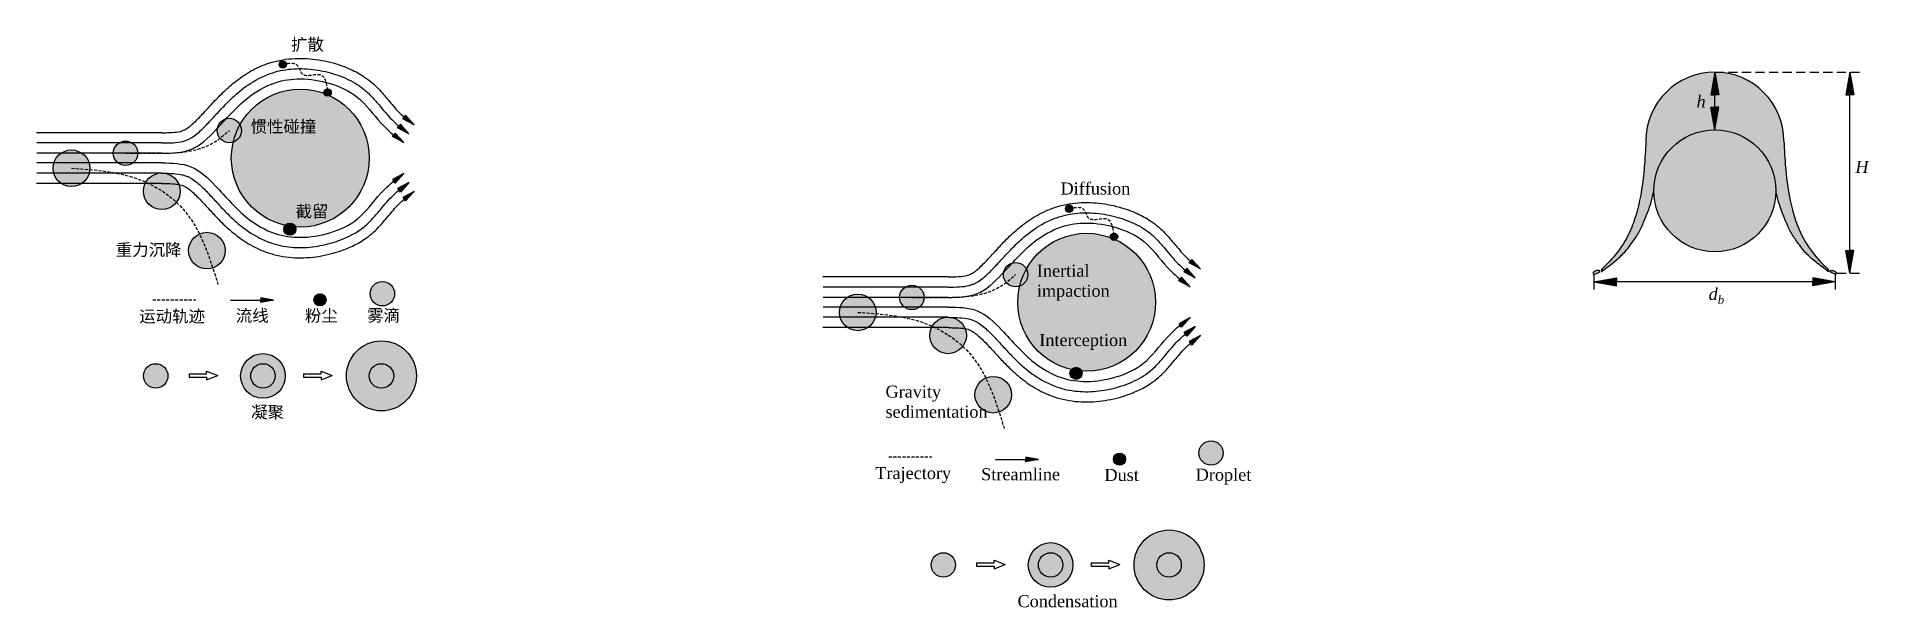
# Model space of a CAD drawing. Header units: millimetres. Extents: x -168 to 2937, y -666 to 1342.
# Drawn here: x 1937.9 to 2242.1, y -665.7 to -571 of the extents above; entities that cross this region are included whole.
import ezdxf

# ---------------------------------------------------------------- set-up
doc = ezdxf.new("R2010")
doc.units = ezdxf.units.MM
doc.linetypes.add('DASHED', pattern=[0.75, 0.5, -0.25])
doc.styles.add('说明', font='', dxfattribs={"height": 3})
doc.styles.get('说明').set_extended_font_data('SimSun')

msp = doc.modelspace()

# ---------------------------------------------------------------- texts
at = {"ltscale": 5, "char_height": 2, "attachment_point": 1, "style": '说明'}
for s, width, insert in [('扩散', 9.2291, (1980.13, -571.29)), ('惯性碰撞', 14.2232, (1973.42, -584.92)), ('{\\fTimes New Roman|b0|i0|c0|p18;Diffusion}', 9.2291, (2107.85, -595.21)), ('截留', 14.2232, (1980.88, -598.99)), ('重力沉降', 18.0153, (1951.05, -605.38)), ('{\\fTimes New Roman|b0|i0|c0|p18;Inertial impaction}', 14.2232, (2103.93, -608.85)), ('运动轨迹', 18.0153, (1954.93, -616.42)), ('流线', 18.0153, (1970.96, -616.31)), ('粉尘', 18.0153, (1982.43, -616.31)), ('雾滴', 18.0153, (1992.76, -616.27)), ('{\\fTimes New Roman|b0|i0|c0|p18;Interception}', 14.2232, (2104.33, -620.36)), ('{\\fTimes New Roman|b0|i0|c0|p18;Gravity sedimentation}', 18.0153, (2078.8, -628.93)), ('凝聚', 18.0153, (1973.5, -632.33)), ('{\\fTimes New Roman|b0|i0|c0|p18;Trajectory}', 18.0153, (2077.11, -642.45)), ('{\\fTimes New Roman|b0|i0|c0|p18;Streamline}', 18.0153, (2094.68, -642.65)), ('{\\fTimes New Roman|b0|i0|c0|p18;Dust}', 18.0153, (2115.14, -642.76)), ('{\\fTimes New Roman|b0|i0|c0|p18;Droplet}', 18.0153, (2130.29, -642.72)), ('{\\fTimes New Roman|b0|i0|c0|p18;Condensation}', 18.0153, (2100.72, -663.72))]:
    msp.add_mtext_dynamic_manual_height_columns(s, width=width, gutter_width=15, heights=[0], dxfattribs=dict(at, insert=insert))
at = {"color": 1, "char_height": 2, "attachment_point": 1, "style": '说明'}
for s, width, insert in [('\\A1;{\\fTimes New Roman|b0|i0|c186|p18; \\fTimes New Roman|b0|i1|c186|p18;h}', 34.0553, (2212.66, -580.77)), ('\\A1;{\\fTimes New Roman|b0|i0|c186|p18; \\fTimes New Roman|b0|i1|c186|p18;H}', 34.0553, (2239.03, -591.62)), ('\\A1;{\\fTimes New Roman|b0|i1|c186|p18;d\\H0.7x;\\S^ b;}', 8.9737, (2215.43, -612.71))]:
    msp.add_mtext_dynamic_manual_height_columns(s, width=width, gutter_width=15, heights=[0], dxfattribs=dict(at, insert=insert))

# ---------------------------------------------------------------- hatches: boundary and pattern name
for color, points in [(256, [(1978.16, -575.63, 1), (1979.38, -575.63, 1)]), (1, [(2216.46, -576.9), (2216.46, -580.65), (2215.79, -580.65)]), (1, [(2217.14, -580.65), (2216.46, -576.9), (2216.46, -580.65)]), (1, [(2238.86, -576.9), (2238.86, -580.65), (2238.18, -580.65)]), (1, [(2239.53, -580.65), (2238.86, -576.9), (2238.86, -580.65)]), (256, [(1985.61, -580.28, 1), (1986.82, -580.28, 1)]), (5, [(1999.14, -584.05), (2000.56, -585.63), (1998.91, -584.34)]), (1, [(2216.46, -586.45), (2216.46, -582.71), (2215.79, -582.71)]), (1, [(2217.14, -582.71), (2216.46, -586.45), (2216.46, -582.71)]), (5, [(1997.44, -587.01), (1998.86, -588.59), (1997.2, -587.3)]), (5, [(1999.71, -587.11), (1998.06, -585.82), (1997.82, -586.12)]), (5, [(1998.29, -585.53), (1999.71, -587.11), (1998.06, -585.82)]), (5, [(2000.56, -585.63), (1998.91, -584.34), (1998.68, -584.64)]), (5, [(1998.86, -588.59), (1997.2, -587.3), (1996.97, -587.6)]), (5, [(1998.86, -593.73), (1997.2, -595.02), (1996.97, -594.72)]), (5, [(1997.44, -595.31), (1998.86, -593.73), (1997.2, -595.02)]), (5, [(1999.71, -595.21), (1998.06, -596.5), (1997.82, -596.2)]), (5, [(1998.29, -596.79), (1999.71, -595.21), (1998.06, -596.5)]), (5, [(2000.56, -596.69), (1998.91, -597.98), (1998.68, -597.68)]), (5, [(1999.14, -598.27), (2000.56, -596.69), (1998.91, -597.98)]), (5, [(2131.08, -609.56), (2129.43, -608.27), (2129.19, -608.57)]), (5, [(2129.66, -607.97), (2131.08, -609.56), (2129.43, -608.27)]), (1, [(2238.86, -610.25), (2238.86, -606.5), (2238.18, -606.5)]), (1, [(2239.53, -606.5), (2238.86, -610.25), (2238.86, -606.5)]), (5, [(2129.37, -612.52), (2127.72, -611.23), (2127.49, -611.53)]), (5, [(2127.95, -610.93), (2129.37, -612.52), (2127.72, -611.23)]), (5, [(2130.22, -611.04), (2128.57, -609.75), (2128.34, -610.05)]), (5, [(2128.8, -609.45), (2130.22, -611.04), (2128.57, -609.75)]), (1, [(2200.11, -611.02), (2196.36, -611.69), (2200.11, -611.69)]), (1, [(2232.7, -611.02), (2236.44, -611.69), (2232.7, -611.69)]), (5, [(1977.21, -614.74), (1975.12, -614.74), (1975.12, -614.37)]), (1, [(2196.36, -611.69), (2200.11, -611.69), (2200.11, -612.36)]), (1, [(2236.44, -611.69), (2232.7, -611.69), (2232.7, -612.36)]), (5, [(1975.12, -615.12), (1977.21, -614.74), (1975.12, -614.74)]), (5, [(2129.37, -617.65), (2127.72, -618.94), (2127.49, -618.65)]), (5, [(2127.95, -619.24), (2129.37, -617.65), (2127.72, -618.94)]), (5, [(2130.22, -619.13), (2128.57, -620.42), (2128.34, -620.13)]), (5, [(2128.8, -620.72), (2130.22, -619.13), (2128.57, -620.42)]), (5, [(2131.08, -620.61), (2129.43, -621.91), (2129.19, -621.61)]), (5, [(2129.66, -622.2), (2131.08, -620.61), (2129.43, -621.91)]), (5, [(2104.22, -641.19), (2102.12, -641.19), (2102.12, -640.82)]), (5, [(2102.12, -641.57), (2104.22, -641.19), (2102.12, -641.19)])]:
    msp.add_hatch(color=color).paths.add_polyline_path(points)
h = msp.add_hatch(color=151)
h.set_gradient(color1=(61, 117, 240), one_color=1, tint=1, name='SPHERICAL')
edge = h.paths.add_edge_path()
edge.add_spline(control_points=[(2205.02, -588.35), (2204.94, -589.81), (2204.73, -593.72), (2204.04, -598.68), (2202.45, -603.41), (2200.54, -606.76), (2198.6, -608.7), (2197.69, -609.61)], knot_values=[0, 0, 0, 0, 4.388876, 11.743503, 14.92363, 19.320063, 23.15355, 23.15355, 23.15355, 23.15355], degree=3, periodic=0)
edge.add_spline(control_points=[(2197.69, -609.61), (2197.69, -609.61), (2197.69, -609.61), (2197.69, -609.62)], knot_values=[0.061324, 0.061324, 0.061324, 0.061324, 0.068179, 0.068179, 0.068179, 0.068179], degree=3, periodic=0)
edge.add_line((2197.69, -609.62), (2197.83, -609.85))
edge.add_spline(control_points=[(2197.83, -609.85), (2198.45, -609.39), (2199.66, -608.49), (2201.39, -607.01), (2202.67, -605.26), (2203.9, -603.55), (2204.86, -601.24), (2205.82, -598.96), (2206.2, -597.21), (2206.33, -596.59)], knot_values=[0.189538, 0.189538, 0.189538, 0.189538, 2.501063, 4.719677, 6.988127, 8.975374, 11.016979, 14.450456, 16.374049, 16.374049, 16.374049, 16.374049], degree=3, periodic=0)
edge.add_arc((2216.46, -596.59), 10.13, 0, 180, ccw=False)
edge.add_spline(control_points=[(2226.6, -596.59), (2226.73, -597.21), (2227.11, -598.96), (2228.07, -601.24), (2229.03, -603.55), (2230.26, -605.26), (2231.54, -607.01), (2233.27, -608.49), (2234.47, -609.39), (2235.09, -609.84)], knot_values=[0.198888, 0.198888, 0.198888, 0.198888, 2.122481, 5.555958, 7.597563, 9.58481, 11.85326, 14.071875, 16.374049, 16.374049, 16.374049, 16.374049], degree=3, periodic=0)
edge.add_line((2235.09, -609.84), (2235.24, -609.61))
edge.add_spline(control_points=[(2235.24, -609.61), (2235.24, -609.61), (2235.24, -609.61), (2235.24, -609.61)], knot_values=[0.061324, 0.061324, 0.061324, 0.061324, 0.062435, 0.062435, 0.062435, 0.062435], degree=3, periodic=0)
edge.add_spline(control_points=[(2235.22, -609.55), (2235.22, -609.57), (2235.23, -609.59), (2235.24, -609.61)], knot_values=[0, 0, 0, 0, 0.061324, 0.061324, 0.061324, 0.061324], degree=3, periodic=0)
edge.add_spline(control_points=[(2235.24, -609.61), (2234.33, -608.7), (2232.39, -606.76), (2230.47, -603.41), (2228.89, -598.68), (2228.2, -593.72), (2227.99, -589.81), (2227.91, -588.35)], knot_values=[0, 0, 0, 0, 3.833487, 8.22992, 11.410046, 18.764674, 23.15355, 23.15355, 23.15355, 23.15355], degree=3, periodic=0)
edge.add_arc((2216.46, -588.35), 11.45, 0, 180)
edge = h.paths.add_edge_path()
edge.add_spline(control_points=[(2197.18, -609.82), (2197.11, -609.83), (2196.95, -609.83), (2196.64, -609.8), (2196.46, -610.05), (2196.06, -610.22), (2196.52, -610.54), (2196.84, -610.21), (2197.26, -610.22), (2197.39, -609.85), (2197.25, -609.83), (2197.18, -609.82)], knot_values=[0.010797, 0.010797, 0.010797, 0.010797, 0.226236, 0.518044, 0.845429, 1.144448, 1.438248, 1.927142, 2.365925, 2.589449, 2.746208, 2.746208, 2.746208, 2.746208], degree=3, periodic=0)
edge = h.paths.add_edge_path()
edge.add_spline(control_points=[(2197.83, -609.85), (2197.83, -609.85), (2197.83, -609.85), (2197.83, -609.85)], knot_values=[0.758905, 0.758905, 0.758905, 0.758905, 0.760382, 0.760382, 0.760382, 0.760382], degree=3, periodic=0)
edge.add_line((2197.83, -609.85), (2197.69, -609.62))
edge.add_spline(control_points=[(2197.69, -609.62), (2197.68, -609.63), (2197.66, -609.7), (2197.62, -609.81), (2197.56, -609.92), (2197.59, -610.04), (2197.75, -609.97), (2197.81, -609.89), (2197.83, -609.85)], knot_values=[0.068179, 0.068179, 0.068179, 0.068179, 0.119496, 0.293444, 0.419232, 0.468439, 0.607376, 0.758905, 0.758905, 0.758905, 0.758905], degree=3, periodic=0)
edge = h.paths.add_edge_path()
edge.add_spline(control_points=[(2235.1, -609.85), (2235.12, -609.89), (2235.18, -609.97), (2235.34, -610.04), (2235.36, -609.92), (2235.31, -609.81), (2235.27, -609.7), (2235.24, -609.63), (2235.24, -609.61)], knot_values=[0.062435, 0.062435, 0.062435, 0.062435, 0.213964, 0.352901, 0.402108, 0.527896, 0.701844, 0.758905, 0.758905, 0.758905, 0.758905], degree=3, periodic=0)
edge.add_line((2235.24, -609.61), (2235.09, -609.84))
edge.add_spline(control_points=[(2235.09, -609.84), (2235.09, -609.84), (2235.1, -609.84), (2235.1, -609.85)], knot_values=[0.758905, 0.758905, 0.758905, 0.758905, 0.771585, 0.771585, 0.771585, 0.771585], degree=3, periodic=0)
edge = h.paths.add_edge_path()
edge.add_spline(control_points=[(2235.74, -609.82), (2235.81, -609.83), (2235.98, -609.83), (2236.29, -609.8), (2236.46, -610.05), (2236.87, -610.22), (2236.41, -610.54), (2236.09, -610.21), (2235.67, -610.22), (2235.54, -609.85), (2235.68, -609.83), (2235.74, -609.82)], knot_values=[0.010797, 0.010797, 0.010797, 0.010797, 0.226236, 0.518044, 0.845429, 1.144448, 1.438248, 1.927142, 2.365925, 2.589449, 2.746208, 2.746208, 2.746208, 2.746208], degree=3, periodic=0)
h = msp.add_hatch(color=151)
h.set_gradient(color1=(61, 117, 240), one_color=1, tint=1, name='SPHERICAL')
h.paths.add_polyline_path([(1993.12, -591.16, 1), (1970.23, -591.16, 1)])
h = msp.add_hatch(color=151)
h.set_gradient(color1=(52, 60, 57), one_color=1, tint=1, name='SPHERICAL')
h.paths.add_polyline_path([(1967.86, -586.58, 1), (1971.91, -586.58, 1)])
h = msp.add_hatch(color=151)
h.set_gradient(color1=(52, 60, 57), one_color=1, tint=1, name='SPHERICAL')
h.paths.add_polyline_path([(2206.33, -596.59, 1), (2226.6, -596.59, 1)])
h = msp.add_hatch(color=256)
h.set_gradient(color1=(52, 60, 57), one_color=1, tint=1, name='SPHERICAL')
h.paths.add_polyline_path([(1940.65, -592.84, 1), (1946.73, -592.84, 1)])
h = msp.add_hatch(color=151)
h.set_gradient(color1=(52, 60, 57), one_color=1, tint=1, name='SPHERICAL')
h.paths.add_polyline_path([(1950.63, -590.36, 1), (1954.69, -590.36, 1)])
h = msp.add_hatch(color=256)
h.set_gradient(color1=(52, 60, 57), one_color=1, tint=1, name='SPHERICAL')
h.paths.add_polyline_path([(1955.64, -596.66, 1), (1961.72, -596.66, 1)])
h = msp.add_hatch(color=253)
h.set_gradient(color1=(52, 60, 57), one_color=1, tint=1, name='SPHERICAL')
h.paths.add_polyline_path([(2108.68, -599.56, 1), (2109.89, -599.56, 1)])
h = msp.add_hatch(color=151)
h.set_gradient(color1=(52, 60, 57), one_color=1, tint=1, name='SPHERICAL')
h.paths.add_polyline_path([(1978.9, -602.96, 1), (1980.93, -602.96, 1)])
h = msp.add_hatch(color=256)
h.set_gradient(color1=(52, 60, 57), one_color=1, tint=1, name='SPHERICAL')
h.paths.add_polyline_path([(1963.13, -606.52, 1), (1969.21, -606.52, 1)])
h = msp.add_hatch(color=151)
h.set_gradient(color1=(61, 117, 240), one_color=1, tint=1, name='SPHERICAL')
h.paths.add_polyline_path([(2123.64, -615.09, 1), (2100.74, -615.09, 1)])
h = msp.add_hatch(color=253)
h.set_gradient(color1=(52, 60, 57), one_color=1, tint=1, name='SPHERICAL')
h.paths.add_polyline_path([(2116.12, -604.21, 1), (2117.34, -604.21, 1)])
h = msp.add_hatch(color=151)
h.set_gradient(color1=(52, 60, 57), one_color=1, tint=1, name='SPHERICAL')
h.paths.add_polyline_path([(2098.37, -610.51, 1), (2102.43, -610.51, 1)])
h = msp.add_hatch(color=151)
h.set_gradient(color1=(52, 60, 57), one_color=1, tint=1, name='SPHERICAL')
h.paths.add_polyline_path([(1983.92, -614.68, 1), (1985.95, -614.68, 1)])
h = msp.add_hatch(color=151)
h.set_gradient(color1=(61, 118, 209), one_color=1, tint=1, name='SPHERICAL')
h.paths.add_polyline_path([(1993.27, -613.67, 1), (1997.32, -613.67, 1)])
h = msp.add_hatch(color=256)
h.set_gradient(color1=(52, 60, 57), one_color=1, tint=1, name='SPHERICAL')
h.paths.add_polyline_path([(2071.16, -616.77, 1), (2077.24, -616.77, 1)])
h = msp.add_hatch(color=151)
h.set_gradient(color1=(52, 60, 57), one_color=1, tint=1, name='SPHERICAL')
h.paths.add_polyline_path([(2081.15, -614.29, 1), (2085.2, -614.29, 1)])
h = msp.add_hatch(color=256)
h.set_gradient(color1=(52, 60, 57), one_color=1, tint=1, name='SPHERICAL')
h.paths.add_polyline_path([(2086.15, -620.59, 1), (2092.23, -620.59, 1)])
at = {"ltscale": 5}
h = msp.add_hatch(color=256, dxfattribs=at)
h.set_gradient(color1=(10, 110, 250), one_color=1, tint=1, name='SPHERICAL')
h.paths.add_polyline_path([(1989.33, -627.32, 1), (2000.95, -627.32, 1)])
h.paths.add_polyline_path([(1997.17, -627.32, -1), (1993.11, -627.32, -1)], flags=16)
h = msp.add_hatch(color=151)
h.set_gradient(color1=(52, 60, 57), one_color=1, tint=1, name='SPHERICAL')
h.paths.add_polyline_path([(1955.64, -627.32, 1), (1959.69, -627.32, 1)])
h = msp.add_hatch(color=256, dxfattribs=at)
h.set_gradient(color1=(10, 110, 250), one_color=1, tint=1, name='SPHERICAL')
h.paths.add_polyline_path([(1971.77, -627.32, 1), (1979.18, -627.32, 1)])
h.paths.add_polyline_path([(1977.5, -627.32, -1), (1973.45, -627.32, -1)], flags=16)
h = msp.add_hatch(color=151)
h.set_gradient(color1=(52, 60, 57), one_color=1, tint=1, name='SPHERICAL')
h.paths.add_polyline_path([(1973.45, -627.32, 1), (1977.5, -627.32, 1)])
h = msp.add_hatch(color=151)
h.set_gradient(color1=(52, 60, 57), one_color=1, tint=1, name='SPHERICAL')
h.paths.add_polyline_path([(1993.11, -627.32, 1), (1997.17, -627.32, 1)])
h = msp.add_hatch(color=151)
h.set_gradient(color1=(52, 60, 57), one_color=1, tint=1, name='SPHERICAL')
h.paths.add_polyline_path([(2109.42, -626.89, 1), (2111.44, -626.89, 1)])
h = msp.add_hatch(color=256)
h.set_gradient(color1=(52, 60, 57), one_color=1, tint=1, name='SPHERICAL')
h.paths.add_polyline_path([(2093.64, -630.44, 1), (2099.72, -630.44, 1)])
h = msp.add_hatch(color=151)
h.set_gradient(color1=(61, 118, 209), one_color=1, tint=1, name='SPHERICAL')
h.paths.add_polyline_path([(2130.8, -640.12, 1), (2134.85, -640.12, 1)])
h = msp.add_hatch(color=151)
h.set_gradient(color1=(52, 60, 57), one_color=1, tint=1, name='SPHERICAL')
h.paths.add_polyline_path([(2116.63, -641.13, 1), (2118.66, -641.13, 1)])
h = msp.add_hatch(color=256, dxfattribs=at)
h.set_gradient(color1=(10, 110, 250), one_color=1, tint=1, name='SPHERICAL')
h.paths.add_polyline_path([(2120.07, -658.71, 1), (2131.68, -658.71, 1)])
h.paths.add_polyline_path([(2127.9, -658.71, -1), (2123.85, -658.71, -1)], flags=16)
h = msp.add_hatch(color=151)
h.set_gradient(color1=(52, 60, 57), one_color=1, tint=1, name='SPHERICAL')
h.paths.add_polyline_path([(2086.38, -658.71, 1), (2090.43, -658.71, 1)])
h = msp.add_hatch(color=256, dxfattribs=at)
h.set_gradient(color1=(10, 110, 250), one_color=1, tint=1, name='SPHERICAL')
h.paths.add_polyline_path([(2102.5, -658.71, 1), (2109.92, -658.71, 1)])
h.paths.add_polyline_path([(2108.24, -658.71, -1), (2104.18, -658.71, -1)], flags=16)
h = msp.add_hatch(color=151)
h.set_gradient(color1=(52, 60, 57), one_color=1, tint=1, name='SPHERICAL')
h.paths.add_polyline_path([(2104.18, -658.71, 1), (2108.24, -658.71, 1)])
h = msp.add_hatch(color=151)
h.set_gradient(color1=(52, 60, 57), one_color=1, tint=1, name='SPHERICAL')
h.paths.add_polyline_path([(2123.85, -658.71, 1), (2127.9, -658.71, 1)])

# ---------------------------------------------------------------- linework, layer by layer
at = {"color": 1}
for p, q in [((2216.46, -576.9), (2215.79, -580.65)), ((2216.46, -586.45), (2216.46, -576.9)), ((2216.46, -576.9), (2217.14, -580.65)), ((2238.86, -576.9), (2238.18, -580.65)), ((2238.86, -610.25), (2238.86, -576.9)), ((2238.86, -576.9), (2239.53, -580.65)), ((2215.79, -580.65), (2216.46, -580.65)), ((2217.14, -580.65), (2216.46, -580.65)), ((2238.18, -580.65), (2238.86, -580.65)), ((2239.53, -580.65), (2238.86, -580.65)), ((2216.46, -586.45), (2215.79, -582.71)), ((2215.79, -582.71), (2216.46, -582.71)), ((2216.46, -586.45), (2217.14, -582.71)), ((2217.14, -582.71), (2216.46, -582.71)), ((2238.86, -610.25), (2238.18, -606.5)), ((2238.18, -606.5), (2238.86, -606.5)), ((2238.86, -610.25), (2239.53, -606.5)), ((2239.53, -606.5), (2238.86, -606.5)), ((2196.36, -610.4), (2196.36, -612.98)), ((2196.36, -611.69), (2200.11, -611.02)), ((2200.11, -611.02), (2200.11, -611.69)), ((2236.44, -611.69), (2232.7, -611.02)), ((2232.7, -611.02), (2232.7, -611.69)), ((2236.44, -610.4), (2236.44, -612.98)), ((2236.44, -611.69), (2196.36, -611.69)), ((2196.36, -611.69), (2200.11, -612.36)), ((2200.11, -612.36), (2200.11, -611.69)), ((2236.44, -611.69), (2232.7, -612.36)), ((2232.7, -612.36), (2232.7, -611.69))]:
    msp.add_line(p, q, dxfattribs=at)
at = {"color": 1, "linetype": 'DASHED', "ltscale": 3}
for p, q in [((2216.46, -576.9), (2240.99, -576.9)), ((2236.74, -610.25), (2240.95, -610.25))]:
    msp.add_line(p, q, dxfattribs=at)
at = {"color": 5}
for p, q in [((1999.14, -584.05), (1998.91, -584.34)), ((2000.56, -585.63), (1999.14, -584.05)), ((1997.44, -587.01), (1997.2, -587.3)), ((1998.86, -588.59), (1997.44, -587.01)), ((1997.82, -586.12), (1998.06, -585.82)), ((1999.71, -587.11), (1997.82, -586.12)), ((1998.29, -585.53), (1998.06, -585.82)), ((1999.71, -587.11), (1998.29, -585.53)), ((1998.68, -584.64), (1998.91, -584.34)), ((2000.56, -585.63), (1998.68, -584.64)), ((1996.97, -587.6), (1997.2, -587.3)), ((1998.86, -588.59), (1996.97, -587.6)), ((1998.86, -593.73), (1996.97, -594.72)), ((1996.97, -594.72), (1997.2, -595.02)), ((1997.44, -595.31), (1997.2, -595.02)), ((1998.86, -593.73), (1997.44, -595.31)), ((1999.71, -595.21), (1997.82, -596.2)), ((1997.82, -596.2), (1998.06, -596.5)), ((1999.71, -595.21), (1998.29, -596.79)), ((1998.29, -596.79), (1998.06, -596.5)), ((2000.56, -596.69), (1998.68, -597.68)), ((1998.68, -597.68), (1998.91, -597.98)), ((1999.14, -598.27), (1998.91, -597.98)), ((2000.56, -596.69), (1999.14, -598.27)), ((2129.19, -608.57), (2129.43, -608.27)), ((2129.66, -607.97), (2129.43, -608.27)), ((2131.08, -609.56), (2129.66, -607.97)), ((2127.49, -611.53), (2127.72, -611.23)), ((2127.95, -610.93), (2127.72, -611.23)), ((2129.37, -612.52), (2127.95, -610.93)), ((2128.34, -610.05), (2128.57, -609.75)), ((2130.22, -611.04), (2128.34, -610.05)), ((2128.8, -609.45), (2128.57, -609.75)), ((2130.22, -611.04), (2128.8, -609.45)), ((2131.08, -609.56), (2129.19, -608.57)), ((1977.21, -614.74), (1975.12, -614.37)), ((1975.12, -614.37), (1975.12, -614.74)), ((2129.37, -612.52), (2127.49, -611.53)), ((1977.21, -614.74), (1975.12, -615.12)), ((1975.12, -615.12), (1975.12, -614.74)), ((2129.37, -617.65), (2127.49, -618.65)), ((2127.49, -618.65), (2127.72, -618.94)), ((2127.95, -619.24), (2127.72, -618.94)), ((2129.37, -617.65), (2127.95, -619.24)), ((2130.22, -619.13), (2128.34, -620.13)), ((2128.34, -620.13), (2128.57, -620.42)), ((2128.8, -620.72), (2128.57, -620.42)), ((2130.22, -619.13), (2128.8, -620.72)), ((2131.08, -620.61), (2129.19, -621.61)), ((2129.19, -621.61), (2129.43, -621.91)), ((2129.66, -622.2), (2129.43, -621.91)), ((2131.08, -620.61), (2129.66, -622.2)), ((2104.22, -641.19), (2102.12, -640.82)), ((2102.12, -640.82), (2102.12, -641.19)), ((2104.22, -641.19), (2102.12, -641.57)), ((2102.12, -641.57), (2102.12, -641.19))]:
    msp.add_line(p, q, dxfattribs=at)
at = {"color": 5, "lineweight": 30, "ltscale": 5}
for p, q in [((1958.68, -586.95), (1937.91, -586.95)), ((1958.7, -588.65), (1937.93, -588.65)), ((1958.72, -590.36), (1937.95, -590.36)), ((1958.72, -591.96), (1937.95, -591.96)), ((1958.68, -595.37), (1937.91, -595.37)), ((1958.7, -593.67), (1937.93, -593.67)), ((2089.19, -610.88), (2068.42, -610.88)), ((2089.22, -612.58), (2068.45, -612.58)), ((2089.24, -614.29), (2068.47, -614.29)), ((1970.08, -614.74), (1977.21, -614.74)), ((1970.08, -614.74), (1977.21, -614.74)), ((1970.08, -614.74), (1977.21, -614.74)), ((2089.24, -615.89), (2068.47, -615.89)), ((2089.19, -619.3), (2068.42, -619.3)), ((2089.22, -617.59), (2068.45, -617.59)), ((2097.08, -641.19), (2104.22, -641.19)), ((2097.08, -641.19), (2104.22, -641.19)), ((2097.08, -641.19), (2104.22, -641.19))]:
    msp.add_line(p, q, dxfattribs=at)
for p, q in [((2197.64, -609.53), (2197.86, -609.9)), ((2235.26, -609.57), (2235.04, -609.92))]:
    msp.add_line(p, q)
at = {"color": 10, "linetype": 'DASHED', "lineweight": 30}
for p, q in [((1957.17, -614.71), (1964.31, -614.71)), ((2079.35, -640.74), (2086.49, -640.74))]:
    msp.add_line(p, q, dxfattribs=at)
at = {"ltscale": 5}
for p, q in [((1966.12, -626.98), (1966.12, -626.53)), ((1966.12, -626.53), (1967.96, -627.26)), ((1985.14, -626.98), (1985.14, -626.53)), ((1985.14, -626.53), (1986.98, -627.26)), ((1963.2, -626.98), (1966.12, -626.98)), ((1963.2, -626.98), (1963.2, -627.53)), ((1963.2, -627.53), (1966.12, -627.53)), ((1966.12, -627.99), (1967.96, -627.26)), ((1966.12, -627.53), (1966.12, -627.99)), ((1982.22, -626.98), (1985.14, -626.98)), ((1982.22, -626.98), (1982.22, -627.53)), ((1982.22, -627.53), (1985.14, -627.53)), ((1985.14, -627.99), (1986.98, -627.26)), ((1985.14, -627.53), (1985.14, -627.99)), ((2093.93, -658.36), (2096.85, -658.36)), ((2093.93, -658.36), (2093.93, -658.91)), ((2093.93, -658.91), (2096.85, -658.91)), ((2096.85, -658.36), (2096.85, -657.91)), ((2096.85, -657.91), (2098.69, -658.64)), ((2096.85, -659.37), (2098.69, -658.64)), ((2096.85, -658.91), (2096.85, -659.37)), ((2112.95, -658.36), (2115.87, -658.36)), ((2112.95, -658.36), (2112.95, -658.91)), ((2112.95, -658.91), (2115.87, -658.91)), ((2115.87, -658.36), (2115.87, -657.91)), ((2115.87, -657.91), (2117.71, -658.64)), ((2115.87, -659.37), (2117.71, -658.64)), ((2115.87, -658.91), (2115.87, -659.37))]:
    msp.add_line(p, q, dxfattribs=at)
for centre, radius in [((1978.77, -575.63), 0.608), ((1981.67, -591.16), 11.45), ((1986.21, -580.28), 0.608), ((1969.89, -586.58), 2.03), ((2216.46, -596.59), 10.13), ((2216.46, -596.59), 10.13), ((1943.69, -592.84), 3.04), ((1952.66, -590.36), 2.03), ((1958.68, -596.66), 3.04), ((2109.28, -599.56), 0.608), ((1979.92, -602.96), 1.01), ((1966.17, -606.52), 3.04), ((2112.19, -615.09), 11.45), ((2116.73, -604.21), 0.608), ((2100.4, -610.51), 2.03), ((1984.94, -614.68), 1.01), ((1995.29, -613.67), 2.03), ((2074.2, -616.77), 3.04), ((2083.18, -614.29), 2.03), ((2089.19, -620.59), 3.04), ((1957.67, -627.32), 2.03), ((1975.47, -627.32), 2.03), ((1995.14, -627.32), 2.03), ((2110.43, -626.89), 1.01), ((2096.68, -630.44), 3.04), ((2132.83, -640.12), 2.03), ((2117.65, -641.13), 1.01), ((2088.4, -658.71), 2.03), ((2106.21, -658.71), 2.03), ((2125.87, -658.71), 2.03)]:
    msp.add_circle(centre, radius)
for centre, radius in [((1995.14, -627.32), 5.81), ((1975.47, -627.32), 3.71), ((2125.87, -658.71), 5.81), ((2106.21, -658.71), 3.71)]:
    msp.add_circle(centre, radius, dxfattribs=at)
msp.add_arc((2216.46, -588.35), 11.45, 360, 180)
at = {"color": 5, "lineweight": 30, "ltscale": 5}
for points, knots in [([(1958.68, -586.95), (1959, -586.95), (1959.31, -586.94), (1960.18, -586.92), (1960.7, -586.89), (1961.56, -586.78), (1961.91, -586.69), (1962.25, -586.56), (1962.34, -586.53), (1962.53, -586.43), (1962.63, -586.38), (1962.94, -586.19), (1963.16, -586.03), (1963.62, -585.66), (1963.87, -585.44), (1964.38, -584.95), (1964.65, -584.68), (1965.16, -584.15), (1965.4, -583.89), (1965.88, -583.37), (1966.13, -583.11), (1966.86, -582.31), (1967.37, -581.76), (1968.54, -580.55), (1969.22, -579.88), (1970.71, -578.57), (1971.53, -577.94), (1973.29, -576.79), (1974.24, -576.27), (1975.89, -575.58), (1976.56, -575.35), (1977.91, -574.99), (1978.59, -574.85), (1979.94, -574.67), (1980.61, -574.62), (1981.95, -574.59), (1982.61, -574.61), (1984.57, -574.78), (1985.86, -575.02), (1987.6, -575.5), (1988.08, -575.66), (1989.07, -576.01), (1989.57, -576.21), (1990.83, -576.78), (1991.6, -577.2), (1992.77, -577.99), (1993.19, -578.31), (1993.98, -578.99), (1994.34, -579.34), (1995.21, -580.25), (1995.68, -580.8), (1996.38, -581.65), (1996.64, -581.97), (1997.19, -582.63), (1997.47, -582.94), (1997.9, -583.4), (1998.05, -583.54), (1998.35, -583.84), (1998.51, -583.98), (1998.98, -584.41), (1999.31, -584.69), (1999.95, -585.19), (2000.25, -585.42), (2000.56, -585.63)], [0, 0, 0, 0, 0.931056, 0.931056, 2.793169, 2.793169, 4.655282, 4.655282, 5.317864, 5.317864, 5.980447, 5.980447, 7.227157, 7.227157, 8.473866, 8.473866, 9.720576, 9.720576, 10.795092, 10.795092, 11.869608, 11.869608, 14.018641, 14.018641, 16.617549, 16.617549, 19.216456, 19.216456, 21.815363, 21.815363, 23.442466, 23.442466, 25.069569, 25.069569, 26.696671, 26.696671, 28.323774, 28.323774, 31.577979, 31.577979, 32.871706, 32.871706, 34.165432, 34.165432, 36.197526, 36.197526, 37.376576, 37.376576, 38.555625, 38.555625, 40.485264, 40.485264, 41.732648, 41.732648, 43.234565, 43.234565, 43.998037, 43.998037, 44.76151, 44.76151, 46.288456, 46.288456, 47.604752, 47.604752, 47.604752, 47.604752]), ([(1958.7, -588.65), (1959.03, -588.65), (1959.34, -588.65), (1960.27, -588.62), (1960.85, -588.59), (1961.91, -588.45), (1962.38, -588.34), (1962.96, -588.12), (1963.11, -588.05), (1963.43, -587.88), (1963.59, -587.79), (1964.08, -587.48), (1964.41, -587.23), (1965.25, -586.5), (1965.76, -585.99), (1966.8, -584.89), (1967.31, -584.34), (1968.34, -583.21), (1968.87, -582.65), (1970.1, -581.4), (1970.81, -580.72), (1972.53, -579.31), (1973.56, -578.6), (1975.31, -577.67), (1975.97, -577.37), (1977.23, -576.93), (1977.82, -576.76), (1978.99, -576.51), (1979.59, -576.43), (1981.36, -576.26), (1982.54, -576.29), (1984.85, -576.56), (1985.99, -576.81), (1988.22, -577.48), (1989.33, -577.92), (1990.88, -578.78), (1991.37, -579.08), (1992.11, -579.64), (1992.39, -579.86), (1992.91, -580.33), (1993.15, -580.57), (1993.85, -581.29), (1994.28, -581.79), (1995.05, -582.71), (1995.4, -583.14), (1996.1, -583.97), (1996.46, -584.36), (1997.21, -585.11), (1997.6, -585.48), (1998.55, -586.28), (1999.12, -586.71), (1999.71, -587.11)], [0, 0, 0, 0, 0.942209, 0.942209, 2.826626, 2.826626, 4.711044, 4.711044, 5.443334, 5.443334, 6.175625, 6.175625, 7.640206, 7.640206, 9.902515, 9.902515, 12.164825, 12.164825, 14.427134, 14.427134, 17.239617, 17.239617, 20.601539, 20.601539, 22.515595, 22.515595, 24.098667, 24.098667, 25.681739, 25.681739, 28.847883, 28.847883, 32.014026, 32.014026, 35.18017, 35.18017, 36.667906, 36.667906, 37.577578, 37.577578, 38.487251, 38.487251, 40.306597, 40.306597, 41.977574, 41.977574, 43.725189, 43.725189, 45.472804, 45.472804, 47.760288, 47.760288, 47.760288, 47.760288]), ([(1958.72, -590.36), (1960.39, -590.34), (1963.83, -590.29), (1968.28, -585.97), (1972.06, -581.43), (1977.1, -578.44), (1981.94, -577.78), (1986.66, -578.56), (1991.64, -580.8), (1994.44, -584.95), (1997.12, -587.36), (1998.5, -588.35), (1998.86, -588.59)], [0, 0, 0, 0, 4.831914, 9.950315, 17.614741, 22.805976, 27.013718, 31.988237, 37.061922, 42.860823, 46.608251, 47.892065, 47.892065, 47.892065, 47.892065]), ([(1958.72, -591.96), (1960.39, -591.98), (1963.83, -592.03), (1968.28, -596.35), (1972.06, -600.89), (1977.1, -603.88), (1981.94, -604.54), (1986.66, -603.76), (1991.64, -601.52), (1994.44, -597.37), (1997.12, -594.96), (1998.5, -593.97), (1998.86, -593.73)], [0, 0, 0, 0, 4.831914, 9.950315, 17.614741, 22.805976, 27.013718, 31.988237, 37.061922, 42.860823, 46.608251, 47.892065, 47.892065, 47.892065, 47.892065]), ([(1958.68, -595.37), (1959, -595.37), (1959.31, -595.38), (1960.18, -595.4), (1960.7, -595.43), (1961.56, -595.54), (1961.91, -595.63), (1962.25, -595.76), (1962.34, -595.79), (1962.53, -595.89), (1962.63, -595.94), (1962.94, -596.13), (1963.16, -596.29), (1963.62, -596.66), (1963.87, -596.88), (1964.38, -597.37), (1964.65, -597.64), (1965.16, -598.17), (1965.4, -598.43), (1965.88, -598.95), (1966.13, -599.21), (1966.86, -600.01), (1967.37, -600.56), (1968.54, -601.77), (1969.22, -602.44), (1970.71, -603.74), (1971.53, -604.38), (1973.29, -605.53), (1974.24, -606.05), (1975.89, -606.74), (1976.56, -606.97), (1977.91, -607.33), (1978.59, -607.47), (1979.94, -607.65), (1980.61, -607.7), (1981.95, -607.73), (1982.61, -607.71), (1984.57, -607.54), (1985.86, -607.3), (1987.6, -606.81), (1988.08, -606.66), (1989.07, -606.31), (1989.57, -606.11), (1990.83, -605.54), (1991.6, -605.12), (1992.77, -604.33), (1993.19, -604.01), (1993.98, -603.33), (1994.34, -602.98), (1995.21, -602.07), (1995.68, -601.52), (1996.38, -600.67), (1996.64, -600.35), (1997.19, -599.69), (1997.47, -599.38), (1997.9, -598.92), (1998.05, -598.77), (1998.35, -598.48), (1998.51, -598.33), (1998.98, -597.91), (1999.31, -597.63), (1999.95, -597.12), (2000.25, -596.9), (2000.56, -596.69)], [0, 0, 0, 0, 0.931056, 0.931056, 2.793169, 2.793169, 4.655282, 4.655282, 5.317864, 5.317864, 5.980447, 5.980447, 7.227157, 7.227157, 8.473866, 8.473866, 9.720576, 9.720576, 10.795092, 10.795092, 11.869608, 11.869608, 14.018641, 14.018641, 16.617549, 16.617549, 19.216456, 19.216456, 21.815363, 21.815363, 23.442466, 23.442466, 25.069569, 25.069569, 26.696671, 26.696671, 28.323774, 28.323774, 31.577979, 31.577979, 32.871706, 32.871706, 34.165432, 34.165432, 36.197526, 36.197526, 37.376576, 37.376576, 38.555625, 38.555625, 40.485264, 40.485264, 41.732648, 41.732648, 43.234565, 43.234565, 43.998037, 43.998037, 44.76151, 44.76151, 46.288456, 46.288456, 47.604752, 47.604752, 47.604752, 47.604752]), ([(1958.7, -593.67), (1959.03, -593.67), (1959.34, -593.67), (1960.27, -593.7), (1960.85, -593.73), (1961.91, -593.87), (1962.38, -593.98), (1962.96, -594.2), (1963.11, -594.27), (1963.43, -594.44), (1963.59, -594.53), (1964.08, -594.84), (1964.41, -595.09), (1965.25, -595.82), (1965.76, -596.33), (1966.8, -597.43), (1967.31, -597.98), (1968.34, -599.11), (1968.87, -599.67), (1970.1, -600.92), (1970.81, -601.6), (1972.53, -603.01), (1973.56, -603.72), (1975.31, -604.65), (1975.97, -604.95), (1977.23, -605.39), (1977.82, -605.56), (1978.99, -605.81), (1979.59, -605.89), (1981.36, -606.05), (1982.54, -606.03), (1984.85, -605.76), (1985.99, -605.51), (1988.22, -604.84), (1989.33, -604.4), (1990.88, -603.54), (1991.37, -603.24), (1992.11, -602.68), (1992.39, -602.45), (1992.91, -601.99), (1993.15, -601.75), (1993.85, -601.03), (1994.28, -600.53), (1995.05, -599.61), (1995.4, -599.18), (1996.1, -598.35), (1996.46, -597.96), (1997.21, -597.2), (1997.6, -596.84), (1998.55, -596.04), (1999.12, -595.61), (1999.71, -595.21)], [0, 0, 0, 0, 0.942209, 0.942209, 2.826626, 2.826626, 4.711044, 4.711044, 5.443334, 5.443334, 6.175625, 6.175625, 7.640206, 7.640206, 9.902515, 9.902515, 12.164825, 12.164825, 14.427134, 14.427134, 17.239617, 17.239617, 20.601539, 20.601539, 22.515595, 22.515595, 24.098667, 24.098667, 25.681739, 25.681739, 28.847883, 28.847883, 32.014026, 32.014026, 35.18017, 35.18017, 36.667906, 36.667906, 37.577578, 37.577578, 38.487251, 38.487251, 40.306597, 40.306597, 41.977574, 41.977574, 43.725189, 43.725189, 45.472804, 45.472804, 47.760288, 47.760288, 47.760288, 47.760288]), ([(2089.19, -610.88), (2089.52, -610.87), (2089.82, -610.87), (2090.7, -610.85), (2091.22, -610.82), (2092.08, -610.7), (2092.42, -610.62), (2092.77, -610.49), (2092.86, -610.45), (2093.05, -610.36), (2093.15, -610.3), (2093.45, -610.12), (2093.67, -609.96), (2094.14, -609.59), (2094.38, -609.37), (2094.9, -608.88), (2095.16, -608.61), (2095.68, -608.07), (2095.92, -607.82), (2096.4, -607.3), (2096.64, -607.03), (2097.38, -606.23), (2097.88, -605.69), (2099.05, -604.48), (2099.73, -603.81), (2101.23, -602.5), (2102.04, -601.87), (2103.81, -600.72), (2104.76, -600.2), (2106.41, -599.51), (2107.08, -599.28), (2108.43, -598.91), (2109.1, -598.78), (2110.45, -598.6), (2111.13, -598.55), (2112.46, -598.52), (2113.12, -598.54), (2115.09, -598.71), (2116.37, -598.95), (2118.11, -599.43), (2118.6, -599.59), (2119.59, -599.94), (2120.08, -600.14), (2121.35, -600.71), (2122.12, -601.13), (2123.29, -601.92), (2123.71, -602.24), (2124.5, -602.92), (2124.85, -603.27), (2125.72, -604.17), (2126.19, -604.73), (2126.9, -605.58), (2127.16, -605.9), (2127.71, -606.55), (2127.99, -606.87), (2128.42, -607.32), (2128.56, -607.47), (2128.87, -607.77), (2129.02, -607.91), (2129.5, -608.34), (2129.83, -608.62), (2130.47, -609.12), (2130.77, -609.35), (2131.08, -609.56)], [0, 0, 0, 0, 0.931056, 0.931056, 2.793169, 2.793169, 4.655282, 4.655282, 5.317864, 5.317864, 5.980447, 5.980447, 7.227157, 7.227157, 8.473866, 8.473866, 9.720576, 9.720576, 10.795092, 10.795092, 11.869608, 11.869608, 14.018641, 14.018641, 16.617549, 16.617549, 19.216456, 19.216456, 21.815363, 21.815363, 23.442466, 23.442466, 25.069569, 25.069569, 26.696671, 26.696671, 28.323774, 28.323774, 31.577979, 31.577979, 32.871706, 32.871706, 34.165432, 34.165432, 36.197526, 36.197526, 37.376576, 37.376576, 38.555625, 38.555625, 40.485264, 40.485264, 41.732648, 41.732648, 43.234565, 43.234565, 43.998037, 43.998037, 44.76151, 44.76151, 46.288456, 46.288456, 47.604752, 47.604752, 47.604752, 47.604752]), ([(2089.22, -612.58), (2089.54, -612.58), (2089.86, -612.57), (2090.79, -612.55), (2091.37, -612.52), (2092.43, -612.38), (2092.9, -612.27), (2093.47, -612.05), (2093.63, -611.98), (2093.95, -611.81), (2094.11, -611.72), (2094.59, -611.4), (2094.92, -611.15), (2095.76, -610.43), (2096.28, -609.91), (2097.31, -608.82), (2097.82, -608.26), (2098.86, -607.14), (2099.38, -606.58), (2100.61, -605.33), (2101.33, -604.65), (2103.05, -603.24), (2104.07, -602.52), (2105.82, -601.6), (2106.49, -601.3), (2107.75, -600.85), (2108.33, -600.69), (2109.51, -600.44), (2110.1, -600.35), (2111.88, -600.19), (2113.05, -600.22), (2115.37, -600.49), (2116.51, -600.73), (2118.73, -601.41), (2119.85, -601.85), (2121.4, -602.7), (2121.88, -603.01), (2122.63, -603.57), (2122.91, -603.79), (2123.42, -604.26), (2123.67, -604.5), (2124.37, -605.22), (2124.79, -605.71), (2125.56, -606.64), (2125.91, -607.07), (2126.62, -607.9), (2126.97, -608.29), (2127.73, -609.04), (2128.12, -609.4), (2129.07, -610.21), (2129.64, -610.64), (2130.22, -611.04)], [0, 0, 0, 0, 0.942209, 0.942209, 2.826626, 2.826626, 4.711044, 4.711044, 5.443334, 5.443334, 6.175625, 6.175625, 7.640206, 7.640206, 9.902515, 9.902515, 12.164825, 12.164825, 14.427134, 14.427134, 17.239617, 17.239617, 20.601539, 20.601539, 22.515595, 22.515595, 24.098667, 24.098667, 25.681739, 25.681739, 28.847883, 28.847883, 32.014026, 32.014026, 35.18017, 35.18017, 36.667906, 36.667906, 37.577578, 37.577578, 38.487251, 38.487251, 40.306597, 40.306597, 41.977574, 41.977574, 43.725189, 43.725189, 45.472804, 45.472804, 47.760288, 47.760288, 47.760288, 47.760288]), ([(2089.24, -614.29), (2090.91, -614.26), (2094.35, -614.22), (2098.79, -609.89), (2102.58, -605.36), (2107.61, -602.37), (2112.45, -601.71), (2117.17, -602.48), (2122.16, -604.73), (2124.95, -608.88), (2127.64, -611.29), (2129.01, -612.28), (2129.37, -612.52)], [0, 0, 0, 0, 4.831914, 9.950315, 17.614741, 22.805976, 27.013718, 31.988237, 37.061922, 42.860823, 46.608251, 47.892065, 47.892065, 47.892065, 47.892065]), ([(2089.24, -615.89), (2090.91, -615.91), (2094.35, -615.95), (2098.79, -620.28), (2102.58, -624.82), (2107.61, -627.81), (2112.45, -628.47), (2117.17, -627.69), (2122.16, -625.45), (2124.95, -621.29), (2127.64, -618.89), (2129.01, -617.9), (2129.37, -617.65)], [0, 0, 0, 0, 4.831914, 9.950315, 17.614741, 22.805976, 27.013718, 31.988237, 37.061922, 42.860823, 46.608251, 47.892065, 47.892065, 47.892065, 47.892065]), ([(2089.19, -619.3), (2089.52, -619.3), (2089.82, -619.31), (2090.7, -619.33), (2091.22, -619.36), (2092.08, -619.47), (2092.42, -619.55), (2092.77, -619.68), (2092.86, -619.72), (2093.05, -619.82), (2093.15, -619.87), (2093.45, -620.06), (2093.67, -620.21), (2094.14, -620.59), (2094.38, -620.81), (2094.9, -621.3), (2095.16, -621.57), (2095.68, -622.1), (2095.92, -622.36), (2096.4, -622.88), (2096.64, -623.14), (2097.38, -623.94), (2097.88, -624.49), (2099.05, -625.7), (2099.73, -626.37), (2101.23, -627.67), (2102.04, -628.31), (2103.81, -629.46), (2104.76, -629.98), (2106.41, -630.67), (2107.08, -630.9), (2108.43, -631.26), (2109.1, -631.39), (2110.45, -631.58), (2111.13, -631.63), (2112.46, -631.66), (2113.12, -631.63), (2115.09, -631.47), (2116.37, -631.23), (2118.11, -630.74), (2118.6, -630.59), (2119.59, -630.24), (2120.08, -630.04), (2121.35, -629.46), (2122.12, -629.05), (2123.29, -628.26), (2123.71, -627.93), (2124.5, -627.25), (2124.85, -626.91), (2125.72, -626), (2126.19, -625.44), (2126.9, -624.59), (2127.16, -624.27), (2127.71, -623.62), (2127.99, -623.3), (2128.42, -622.85), (2128.56, -622.7), (2128.87, -622.41), (2129.02, -622.26), (2129.5, -621.83), (2129.83, -621.56), (2130.47, -621.05), (2130.77, -620.83), (2131.08, -620.61)], [0, 0, 0, 0, 0.931056, 0.931056, 2.793169, 2.793169, 4.655282, 4.655282, 5.317864, 5.317864, 5.980447, 5.980447, 7.227157, 7.227157, 8.473866, 8.473866, 9.720576, 9.720576, 10.795092, 10.795092, 11.869608, 11.869608, 14.018641, 14.018641, 16.617549, 16.617549, 19.216456, 19.216456, 21.815363, 21.815363, 23.442466, 23.442466, 25.069569, 25.069569, 26.696671, 26.696671, 28.323774, 28.323774, 31.577979, 31.577979, 32.871706, 32.871706, 34.165432, 34.165432, 36.197526, 36.197526, 37.376576, 37.376576, 38.555625, 38.555625, 40.485264, 40.485264, 41.732648, 41.732648, 43.234565, 43.234565, 43.998037, 43.998037, 44.76151, 44.76151, 46.288456, 46.288456, 47.604752, 47.604752, 47.604752, 47.604752]), ([(2089.22, -617.59), (2089.54, -617.6), (2089.86, -617.6), (2090.79, -617.63), (2091.37, -617.66), (2092.43, -617.8), (2092.9, -617.91), (2093.47, -618.13), (2093.63, -618.2), (2093.95, -618.36), (2094.11, -618.46), (2094.59, -618.77), (2094.92, -619.02), (2095.76, -619.74), (2096.28, -620.26), (2097.31, -621.35), (2097.82, -621.91), (2098.86, -623.03), (2099.38, -623.6), (2100.61, -624.85), (2101.33, -625.53), (2103.05, -626.94), (2104.07, -627.65), (2105.82, -628.58), (2106.49, -628.88), (2107.75, -629.32), (2108.33, -629.49), (2109.51, -629.73), (2110.1, -629.82), (2111.88, -629.98), (2113.05, -629.96), (2115.37, -629.69), (2116.51, -629.44), (2118.73, -628.77), (2119.85, -628.33), (2121.4, -627.47), (2121.88, -627.16), (2122.63, -626.61), (2122.91, -626.38), (2123.42, -625.92), (2123.67, -625.68), (2124.37, -624.96), (2124.79, -624.46), (2125.56, -623.54), (2125.91, -623.11), (2126.62, -622.28), (2126.97, -621.89), (2127.73, -621.13), (2128.12, -620.77), (2129.07, -619.97), (2129.64, -619.53), (2130.22, -619.13)], [0, 0, 0, 0, 0.942209, 0.942209, 2.826626, 2.826626, 4.711044, 4.711044, 5.443334, 5.443334, 6.175625, 6.175625, 7.640206, 7.640206, 9.902515, 9.902515, 12.164825, 12.164825, 14.427134, 14.427134, 17.239617, 17.239617, 20.601539, 20.601539, 22.515595, 22.515595, 24.098667, 24.098667, 25.681739, 25.681739, 28.847883, 28.847883, 32.014026, 32.014026, 35.18017, 35.18017, 36.667906, 36.667906, 37.577578, 37.577578, 38.487251, 38.487251, 40.306597, 40.306597, 41.977574, 41.977574, 43.725189, 43.725189, 45.472804, 45.472804, 47.760288, 47.760288, 47.760288, 47.760288])]:
    msp.add_open_spline(points, degree=3, knots=knots, dxfattribs=at)
at = {"color": 1, "linetype": 'DASHED', "lineweight": 30}
for points in [[(1978.77, -575.63), (1981.16, -575.73), (1982.01, -577.19), (1984.95, -577.3), (1986.21, -580.28)], [(1952.66, -590.36), (1956.85, -590.36), (1961.35, -590.24), (1967.01, -588.74), (1969.89, -586.58)], [(1943.69, -592.84), (1955.31, -594.84), (1962.06, -599.47), (1968, -612.15)], [(2109.28, -599.56), (2111.68, -599.66), (2112.53, -601.12), (2115.46, -601.23), (2116.73, -604.21)], [(2083.18, -614.29), (2087.36, -614.29), (2091.86, -614.17), (2097.52, -612.67), (2100.4, -610.51)], [(2074.2, -616.77), (2085.83, -618.76), (2092.58, -623.39), (2098.51, -636.07)]]:
    msp.add_spline(points, degree=3, dxfattribs=at)
for points in [[(2205.02, -588.35), (2204.74, -592.73), (2203.54, -599.99), (2202.5, -602.99), (2200.28, -606.79), (2197.68, -609.62)], [(2227.91, -588.35), (2228.19, -592.73), (2229.39, -599.99), (2230.43, -602.99), (2232.64, -606.79), (2235.25, -609.62)], [(2197.68, -609.96), (2199.67, -608.45), (2201.32, -606.96), (2202.72, -605.18), (2203.83, -603.53), (2204.68, -601.67), (2205.89, -598.46), (2206.33, -596.59)], [(2235.25, -609.96), (2233.26, -608.45), (2231.61, -606.96), (2230.2, -605.18), (2229.1, -603.53), (2228.25, -601.67), (2227.04, -598.46), (2226.6, -596.59)], [(2197.19, -609.82), (2196.97, -609.83), (2196.68, -609.85), (2196.42, -610.04), (2196.19, -610.24), (2196.42, -610.42), (2196.88, -610.27), (2197.28, -610.09), (2197.33, -609.87), (2197.17, -609.82)], [(2197.71, -609.55), (2197.67, -609.66), (2197.61, -609.83), (2197.57, -609.95), (2197.59, -610), (2197.73, -609.97), (2197.87, -609.76)], [(2235.22, -609.55), (2235.26, -609.66), (2235.32, -609.83), (2235.35, -609.95), (2235.34, -610), (2235.2, -609.97), (2235.06, -609.76)], [(2235.73, -609.82), (2235.96, -609.83), (2236.25, -609.85), (2236.51, -610.04), (2236.74, -610.24), (2236.51, -610.42), (2236.05, -610.27), (2235.65, -610.09), (2235.6, -609.87), (2235.76, -609.82)]]:
    msp.add_spline(points, degree=3)

msp.set_redraw_order([(e.dxf.handle, doc.entitydb.next_handle()) for e in msp.query("TEXT MTEXT ATTDEF DIMENSION ARC_DIMENSION")])  # texts and dimensions are drawn at this point

doc.saveas('drawing.dxf')
